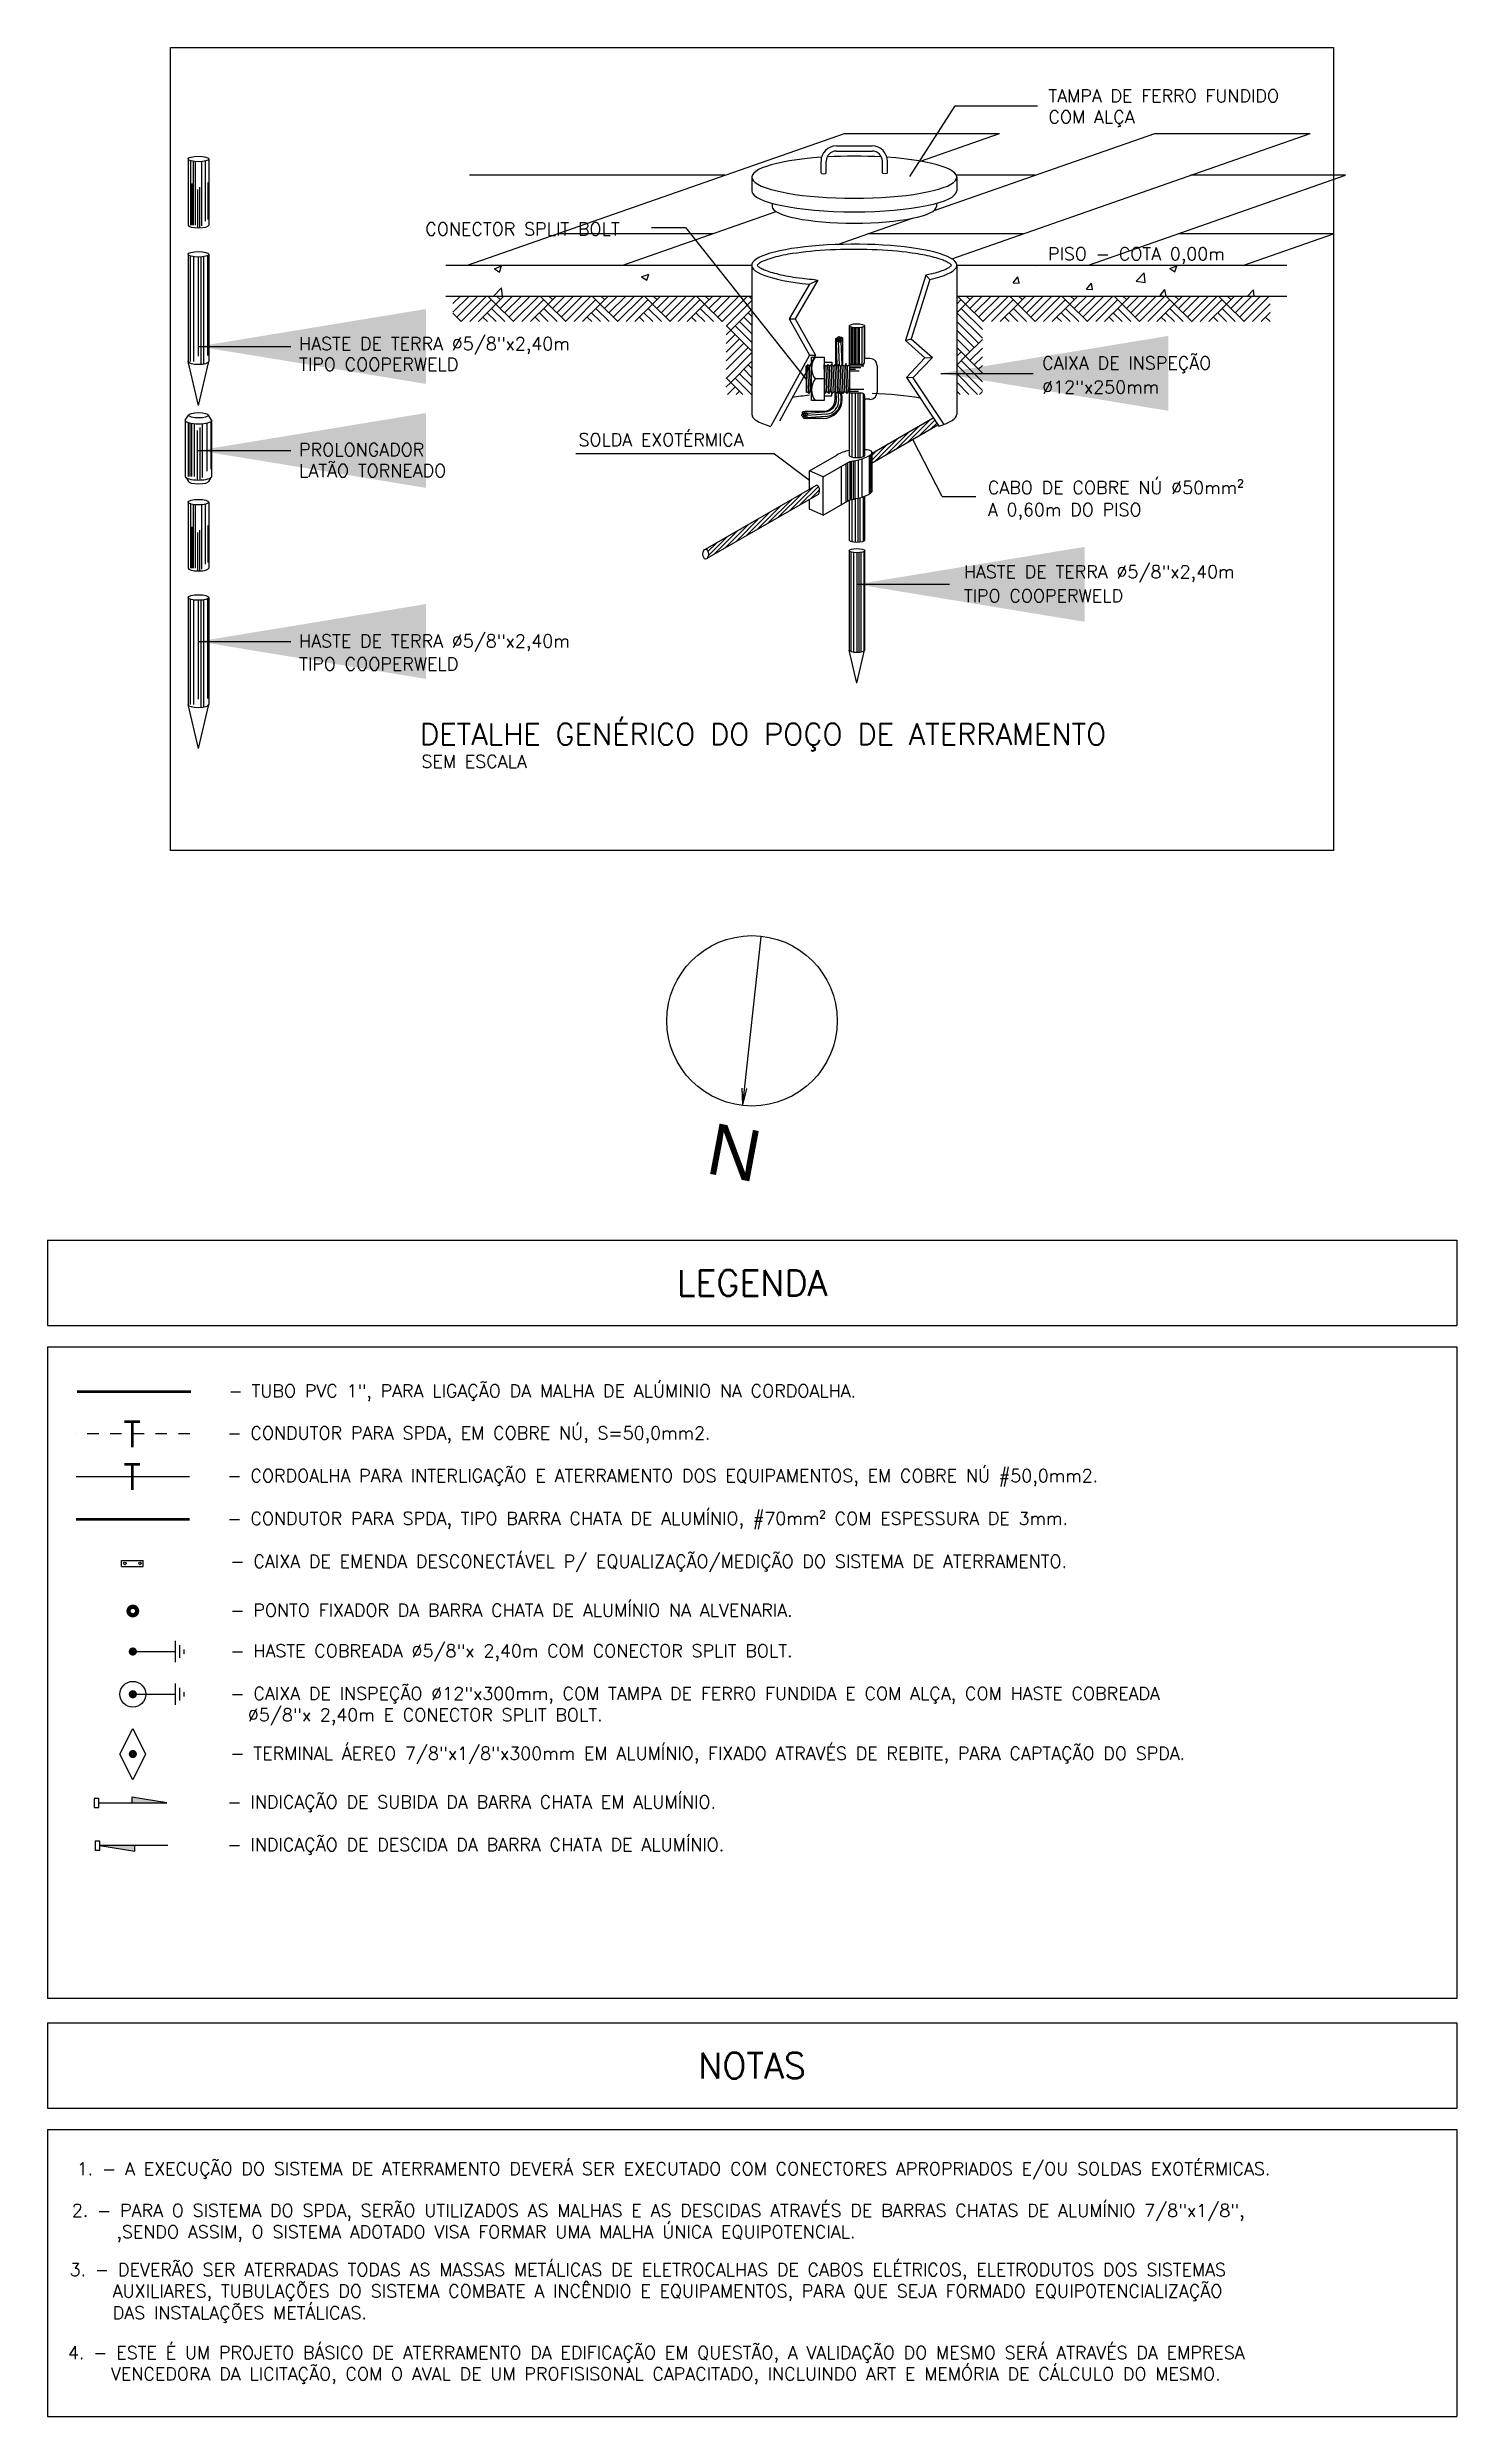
# Model space of a CAD drawing. Extents: x 0 to 11638, y -6007 to 0.
# Drawn here: x 10292.46 to 10304.83, y -3577.87 to -3557.07 of the extents above; entities that cross this region are included whole.
import ezdxf
from ezdxf.enums import TextEntityAlignment as Align

# ---------------------------------------------------------------- set-up
doc = ezdxf.new("R2010")
doc.units = 0
doc.linetypes.add('CONTINUO', pattern=[0])
doc.linetypes.add('HIDDEN', pattern=[0.375, 0.25, -0.125])
doc.layers.get('0').update_dxf_attribs({"linetype": 'CONTINUOUS'})
doc.layers.add('ARQ - Textos', color=4, linetype='CONTINUOUS', lineweight=5)
doc.layers.add('ELE-FIXADOR GELCAM', color=160, linetype='CONTINUOUS', lineweight=20)
for name, color, linetype in [('ELE-BARRA CHATA ALUMÍNIO', 140, 'CONTINUOUS'), ('ELE-CONECTOR DE EMENDA', 153, 'CONTINUOUS'), ('ELE-CONECTOR SPLIT BOLT', 100, 'CONTINUOUS'), ('ELE-CORDOALHA', 190, 'CONTINUOUS'), ('ELE-CX. INSPEÇÃO', 40, 'CONTINUOUS'), ('ELE-FIAÇÃO', 7, 'CONTINUOUS'), ('ELE-FIAÇÃO1', 7, 'CONTINUOUS'), ('ELE-HASTE COBREADA', 36, 'CONTINUOUS'), ('ELE-LINHA FINA', 9, 'CONTINUOUS'), ('ELE-MALHA SPDA', 200, 'CONTINUOUS'), ('ELE-MALHA TERRA', 160, 'CONTINUOUS'), ('ELE-REBITE', 135, 'CONTINUOUS'), ('ELE-SOLDA EXOTÉRMICA', 10, 'CONTINUOUS'), ('ELE-TERMINAL AÉREO', 171, 'CONTINUOUS'), ('ELE-TEXTO5', 5, 'CONTINUOUS'), ('ELE-TEXTOS', 7, 'CONTINUOUS')]:
    doc.layers.add(name, color=color, linetype=linetype)
doc.styles.add('A-ROMANS', font='romans.shx')
doc.styles.add('ROMANS', font='romans.shx', dxfattribs={"height": 0.3})
doc.styles.get("Standard").update_dxf_attribs({"font": 'arial.ttf', "height": 0.15})
doc.dimstyles.get("Standard").update_dxf_attribs({"dimtxt": 0.1, "dimasz": 0.15, "dimexe": 0.2, "dimexo": 0.2, "dimgap": 0.05, "dimtad": 1, "dimzin": 0, "dimtxsty": 'STANDARD', "dimblk": 'OBLIQUE', "dimcen": 0.5, "dimclrd": 256, "dimclre": 256, "dimclrt": 256, "dimadec": 0, "dimazin": 0, "dimtfac": 1, "dimtmove": 0, "dimatfit": 3, "dimfxl": 0.1, "dimfxlon": 1, "dimtfillclr": 256, "dimtolj": 1, "dimtzin": 0, "dimlwd": -1, "dimarcsym": 0})

msp = doc.modelspace()

# ---------------------------------------------------------------- texts
at = {"layer": 'ARQ - Textos', "linetype": 'Continuous', "ltscale": 0.01, "width": 1}
msp.add_text('N', height=0.449, rotation=169.3613, dxfattribs=at).set_placement((10298.756, -3566.589))
at = {"layer": 'ELE-FIAÇÃO', "style": 'ROMANS'}
for p in [(10293.126, -3569.354), (10293.126, -3569.729)]:
    msp.add_text('T', height=0.225, dxfattribs=at).set_placement(p)
at = {"layer": 'ELE-TEXTO5', "style": 'A-ROMANS'}
for s, p in [('LEGENDA', (10298.646, -3567.913)), ('NOTAS', (10298.646, -3574.784))]:
    msp.add_text(s, height=0.225, dxfattribs=at).set_placement(p, align=Align.MIDDLE_CENTER)
at = {"layer": 'ELE-TEXTOS', "style": 'ROMANS'}
for s, height, p in [('TAMPA DE FERRO FUNDIDO', 0.1125, (10301.249, -3557.548)), ('COM ALÇA', 0.1125, (10301.249, -3557.733)), ('CONECTOR SPLIT BOLT', 0.1125, (10295.777, -3558.717)), ('PISO - COTA 0,00m', 0.1125, (10301.245, -3558.935)), ('HASTE DE TERRA %%C5/8"x2,40m', 0.1125, (10294.669, -3559.724)), ('TIPO COOPERWELD', 0.1125, (10294.669, -3559.905)), ('CAIXA DE INSPEÇÃO', 0.1125, (10301.194, -3559.894)), ('%%C12"x250mm', 0.1125, (10301.194, -3560.105)), ('SOLDA EXOTÉRMICA', 0.11198, (10297.123, -3560.567)), ('PROLONGADOR', 0.1125, (10294.669, -3560.654)), ('LATÃO TORNEADO', 0.1125, (10294.669, -3560.838)), ('CABO DE COBRE NÚ %%C50mm²', 0.1125, (10300.717, -3560.987)), ('A 0,60m DO PISO', 0.1125, (10300.717, -3561.181)), ('HASTE DE TERRA %%C5/8"x2,40m', 0.1125, (10300.506, -3561.726)), ('TIPO COOPERWELD', 0.1125, (10300.506, -3561.937)), ('HASTE DE TERRA %%C5/8"x2,40m', 0.1125, (10294.669, -3562.334)), ('TIPO COOPERWELD', 0.1125, (10294.669, -3562.536)), ('DETALHE GENÉRICO DO POÇO DE ATERRAMENTO', 0.1875, (10295.73, -3563.19)), ('SEM ESCALA', 0.1125, (10295.743, -3563.391)), ('- TUBO PVC 1", PARA LIGAÇÃO DA MALHA DE ALÚMINIO NA CORDOALHA.', 0.1125, (10294.049, -3568.917)), ('- CONDUTOR PARA SPDA, EM COBRE NÚ, S=50,0mm2.', 0.1125, (10294.039, -3569.287)), ('- CORDOALHA PARA INTERLIGAÇÃO E ATERRAMENTO DOS EQUIPAMENTOS, EM COBRE NÚ #50,0mm2.', 0.1125, (10294.039, -3569.662)), ('- CONDUTOR PARA SPDA, TIPO BARRA CHATA DE ALUMÍNIO, #70mm² COM ESPESSURA DE 3mm.', 0.1125, (10294.039, -3570.037)), ('- CAIXA DE EMENDA DESCONECTÁVEL P/ EQUALIZAÇÃO/MEDIÇÃO DO SISTEMA DE ATERRAMENTO.', 0.1125, (10294.065, -3570.414)), ('- PONTO FIXADOR DA BARRA CHATA DE ALUMÍNIO NA ALVENARIA.', 0.1125, (10294.065, -3570.843)), ('- HASTE COBREADA %%C5/8"x 2,40m COM CONECTOR SPLIT BOLT.', 0.1125, (10294.065, -3571.199)), ('- CAIXA DE INSPEÇÃO %%C12"x300mm, COM TAMPA DE FERRO FUNDIDA E COM ALÇA, COM HASTE COBREADA', 0.1125, (10294.065, -3571.574)), ('  %%C5/8"x 2,40m E CONECTOR SPLIT BOLT.', 0.1125, (10294.065, -3571.761)), ('- TERMINAL ÁEREO 7/8"x1/8"x300mm EM ALUMÍNIO, FIXADO ATRAVÉS DE REBITE, PARA CAPTAÇÃO DO SPDA.', 0.1125, (10294.065, -3572.099)), ('- INDICAÇÃO DE SUBIDA DA BARRA CHATA EM ALUMÍNIO.', 0.1125, (10294.039, -3572.526)), ('- INDICAÇÃO DE DESCIDA DA BARRA CHATA DE ALUMÍNIO.', 0.1125, (10294.039, -3572.901)), (' 1. - A EXECUÇÃO DO SISTEMA DE ATERRAMENTO DEVERÁ SER EXECUTADO COM CONECTORES APROPRIADOS E/OU SOLDAS EXOTÉRMICAS.', 0.1125, (10292.639, -3575.746)), (' 2. - PARA O SISTEMA DO SPDA, SERÃO UTILIZADOS AS MALHAS E AS DESCIDAS ATRAVÉS DE BARRAS CHATAS DE ALUMÍNIO 7/8"x1/8",', 0.1125, (10292.596, -3576.112)), ('      ,SENDO ASSIM, O SISTEMA ADOTADO VISA FORMAR UMA MALHA ÚNICA EQUIPOTENCIAL.', 0.1125, (10292.562, -3576.3)), (' 3. - DEVERÃO SER ATERRADAS TODAS AS MASSAS METÁLICAS DE ELETROCALHAS DE CABOS ELÉTRICOS, ELETRODUTOS DOS SISTEMAS', 0.1125, (10292.577, -3576.632, -3.531)), ('      AUXILIARES, TUBULAÇÕES DO SISTEMA COMBATE A INCÊNDIO E EQUIPAMENTOS, PARA QUE SEJA FORMADO EQUIPOTENCIALIZAÇÃO', 0.1125, (10292.529, -3576.819, -3.531)), ('      DAS INSTALAÇÕES METÁLICAS.', 0.1125, (10292.529, -3577.011, -3.531)), (' 4. - ESTE É UM PROJETO BÁSICO DE ATERRAMENTO DA EDIFICAÇÃO EM QUESTÃO, A VALIDAÇÃO DO MESMO SERÁ ATRAVÉS DA EMPRESA ', 0.1125, (10292.562, -3577.36, -3.531)), ('      VENCEDORA DA LICITAÇÃO, COM O AVAL DE UM PROFISISONAL CAPACITADO, INCLUINDO ART E MEMÓRIA DE CÁLCULO DO MESMO.', 0.1125, (10292.514, -3577.547, -3.531))]:
    msp.add_text(s, height=height, dxfattribs=at).set_placement(p)

# ---------------------------------------------------------------- hatches: boundary and pattern name
at = {"layer": 'ELE-BARRA CHATA ALUMÍNIO', "linetype": 'Continuous'}
for points in [[(10293.199, -3572.429), (10293.199, -3572.478), (10293.508, -3572.478)], [(10293.228, -3572.901), (10293.228, -3572.853), (10292.919, -3572.853)]]:
    msp.add_hatch(color=256, dxfattribs=at).paths.add_polyline_path(points)

# ---------------------------------------------------------------- linework, layer by layer
at = {"linetype": 'Continuous'}
for q in [(10298.726, -3564.876), (10298.561, -3566.203), (10298.6, -3566.207)]:
    msp.add_line((10298.566, -3566.349), q, dxfattribs=at)
msp.add_circle((10298.646, -3565.612), 0.748)
at = {"layer": 'ELE-BARRA CHATA ALUMÍNIO', "linetype": 'Continuous', "ltscale": 0.5}
for p, q in [((10292.909, -3572.438), (10292.869, -3572.438)), ((10292.869, -3572.438), (10292.869, -3572.518)), ((10292.909, -3572.438), (10292.869, -3572.438)), ((10292.869, -3572.438), (10292.869, -3572.518)), ((10292.909, -3572.518), (10292.909, -3572.438)), ((10292.909, -3572.518), (10292.909, -3572.438)), ((10292.869, -3572.518), (10292.909, -3572.518)), ((10292.869, -3572.518), (10292.909, -3572.518)), ((10292.919, -3572.813), (10292.879, -3572.813)), ((10292.879, -3572.813), (10292.879, -3572.893)), ((10292.919, -3572.813), (10292.879, -3572.813)), ((10292.879, -3572.813), (10292.879, -3572.893)), ((10292.879, -3572.893), (10292.919, -3572.893)), ((10292.879, -3572.893), (10292.919, -3572.893)), ((10292.919, -3572.893), (10292.919, -3572.813)), ((10292.919, -3572.893), (10292.919, -3572.813))]:
    msp.add_line(p, q, dxfattribs=at)
at = {"layer": 'ELE-BARRA CHATA ALUMÍNIO', "linetype": 'Continuous'}
for p, q in [((10292.909, -3572.478), (10293.508, -3572.478)), ((10293.199, -3572.429), (10293.199, -3572.478)), ((10293.508, -3572.478), (10293.199, -3572.429)), ((10292.919, -3572.853), (10293.228, -3572.901)), ((10293.517, -3572.853), (10292.919, -3572.853)), ((10293.228, -3572.901), (10293.228, -3572.853))]:
    msp.add_line(p, q, dxfattribs=at)
at = {"layer": 'ELE-BARRA CHATA ALUMÍNIO', "color": 40, "true_color": 0xf8d731, "const_width": 0.025}
msp.add_lwpolyline([(10293.719, -3568.868), (10292.719, -3568.868)], dxfattribs=at)
at = {"layer": 'ELE-BARRA CHATA ALUMÍNIO', "const_width": 0.025}
msp.add_lwpolyline([(10293.709, -3569.989), (10292.709, -3569.989)], dxfattribs=at)
at = {"layer": 'ELE-CONECTOR DE EMENDA', "color": 2, "ltscale": 10, "true_color": 0xf1eb1f}
for p, q in [((10293.109, -3570.404), (10293.109, -3570.349)), ((10293.109, -3570.349), (10293.3, -3570.349)), ((10293.109, -3570.404), (10293.3, -3570.404)), ((10293.3, -3570.404), (10293.3, -3570.349))]:
    msp.add_line(p, q, dxfattribs=at)
for centre in [(10293.139, -3570.376), (10293.271, -3570.376)]:
    msp.add_circle(centre, 0.0106, dxfattribs=at)
at = {"layer": 'ELE-CONECTOR SPLIT BOLT'}
for p, q in [((10299.168, -3559.787), (10299.279, -3559.787)), ((10299.168, -3560.167), (10299.168, -3559.787)), ((10299.279, -3559.787), (10299.279, -3559.914)), ((10299.279, -3559.787), (10299.279, -3560.167)), ((10299.635, -3559.827), (10299.635, -3559.798)), ((10299.682, -3559.798), (10299.635, -3559.798)), ((10299.121, -3559.865), (10299.137, -3559.85)), ((10299.128, -3560.088), (10299.121, -3559.865)), ((10299.121, -3559.865), (10299.121, -3560.096)), ((10299.137, -3559.85), (10299.152, -3559.865)), ((10299.145, -3560.104), (10299.137, -3559.85)), ((10299.152, -3559.865), (10299.168, -3559.85)), ((10299.16, -3560.088), (10299.152, -3559.865)), ((10299.279, -3559.977), (10299.202, -3559.977)), ((10299.279, -3559.849), (10299.296, -3559.865)), ((10299.279, -3559.849), (10299.279, -3559.849)), ((10299.288, -3560.104), (10299.279, -3559.849)), ((10299.296, -3559.865), (10299.312, -3559.85)), ((10299.304, -3560.088), (10299.296, -3559.865)), ((10299.312, -3559.85), (10299.328, -3559.865)), ((10299.32, -3560.104), (10299.312, -3559.85)), ((10299.328, -3559.865), (10299.344, -3559.85)), ((10299.335, -3560.088), (10299.328, -3559.865)), ((10299.344, -3559.85), (10299.359, -3559.865)), ((10299.351, -3560.104), (10299.344, -3559.85)), ((10299.359, -3559.865), (10299.375, -3559.85)), ((10299.367, -3560.088), (10299.359, -3559.865)), ((10299.375, -3559.85), (10299.391, -3559.865)), ((10299.383, -3560.104), (10299.375, -3559.85)), ((10299.391, -3559.865), (10299.407, -3559.85)), ((10299.399, -3560.088), (10299.391, -3559.865)), ((10299.407, -3559.85), (10299.422, -3559.865)), ((10299.415, -3560.104), (10299.407, -3559.85)), ((10299.422, -3559.865), (10299.439, -3559.85)), ((10299.43, -3560.088), (10299.422, -3559.865)), ((10299.439, -3559.85), (10299.454, -3559.865)), ((10299.446, -3560.104), (10299.439, -3559.85)), ((10299.454, -3559.865), (10299.47, -3559.85)), ((10299.462, -3560.088), (10299.454, -3559.865)), ((10299.47, -3559.85), (10299.486, -3559.865)), ((10299.478, -3560.104), (10299.47, -3559.85)), ((10299.474, -3559.862), (10299.472, -3559.838)), ((10299.486, -3559.865), (10299.502, -3559.85)), ((10299.493, -3560.088), (10299.486, -3559.865)), ((10299.611, -3559.85), (10299.502, -3559.85)), ((10299.502, -3559.85), (10299.502, -3560.103)), ((10299.502, -3559.863), (10299.628, -3559.863)), ((10299.502, -3559.877), (10299.601, -3559.877)), ((10299.502, -3559.891), (10299.555, -3559.891)), ((10299.502, -3559.905), (10299.586, -3559.905)), ((10299.745, -3559.861), (10299.745, -3560.093)), ((10299.128, -3560.088), (10299.121, -3560.096)), ((10299.128, -3560.088), (10299.145, -3560.104)), ((10299.145, -3560.104), (10299.16, -3560.088)), ((10299.16, -3560.088), (10299.168, -3560.096)), ((10299.279, -3560.167), (10299.168, -3560.167)), ((10299.288, -3560.104), (10299.279, -3560.095)), ((10299.288, -3560.104), (10299.304, -3560.088)), ((10299.304, -3560.088), (10299.32, -3560.104)), ((10299.32, -3560.104), (10299.335, -3560.088)), ((10299.335, -3560.088), (10299.351, -3560.104)), ((10299.351, -3560.104), (10299.367, -3560.088)), ((10299.367, -3560.088), (10299.383, -3560.104)), ((10299.383, -3560.104), (10299.399, -3560.088)), ((10299.399, -3560.088), (10299.415, -3560.104)), ((10299.415, -3560.104), (10299.43, -3560.088)), ((10299.43, -3560.088), (10299.446, -3560.104)), ((10299.446, -3560.104), (10299.462, -3560.088)), ((10299.462, -3560.088), (10299.478, -3560.104)), ((10299.473, -3560.099), (10299.472, -3560.103)), ((10299.478, -3560.104), (10299.493, -3560.088)), ((10299.493, -3560.088), (10299.502, -3560.103)), ((10299.502, -3560.068), (10299.628, -3560.068)), ((10299.502, -3560.085), (10299.581, -3560.085)), ((10299.502, -3560.099), (10299.612, -3560.099)), ((10299.611, -3560.103), (10299.502, -3560.103)), ((10299.635, -3560.127), (10299.635, -3560.156)), ((10299.682, -3560.156), (10299.635, -3560.156))]:
    msp.add_line(p, q, dxfattribs=at)
for points in [[(10299.279, -3559.83), (10299.347, -3559.83), (10299.347, -3559.854)], [(10299.279, -3560.124), (10299.347, -3560.124), (10299.347, -3560.1)]]:
    msp.add_lwpolyline(points, dxfattribs=at)
at = {"layer": 'ELE-CONECTOR SPLIT BOLT', "const_width": 0.0335}
for points in [[(10293.209, -3571.168, 1), (10293.209, -3571.13, 1)], [(10293.209, -3571.543, 1), (10293.209, -3571.505, 1)]]:
    msp.add_lwpolyline(points, format="xyb", close=True, dxfattribs=at)
at = {"layer": 'ELE-CONECTOR SPLIT BOLT'}
for centre, radius, start, end in [((10299.324, -3559.882), 0.155, 142.2056, 217.7944), ((10299.682, -3559.861), 0.0633, 0, 90), ((10299.324, -3560.072), 0.155, 142.2056, 217.7944), ((10299.611, -3559.827), 0.0237, 270, 0), ((10299.611, -3560.127), 0.0237, 0, 90), ((10299.682, -3560.093), 0.0633, 270, 0)]:
    msp.add_arc(centre, radius, start, end, dxfattribs=at)
at = {"layer": 'ELE-CORDOALHA', "color": 32, "linetype": 'CONTINUO', "ltscale": 0.01, "true_color": 0xcd6928, "const_width": 0.01}
msp.add_lwpolyline([(10293.709, -3569.614), (10292.709, -3569.614)], dxfattribs=at)
at = {"layer": 'ELE-CX. INSPEÇÃO'}
for p, q in [((10299.387, -3557.932), (10299.701, -3557.932)), ((10299.252, -3558.167), (10299.252, -3558.067)), ((10299.297, -3558.167), (10299.297, -3558.067)), ((10299.387, -3557.977), (10299.701, -3557.977)), ((10299.791, -3558.167), (10299.791, -3558.067)), ((10299.836, -3558.167), (10299.836, -3558.067)), ((10298.644, -3558.206), (10298.644, -3558.325)), ((10300.444, -3558.206), (10300.444, -3558.325)), ((10298.823, -3558.436), (10298.823, -3558.462)), ((10300.265, -3558.436), (10300.265, -3558.462)), ((10298.644, -3558.979), (10298.644, -3560.287)), ((10300.444, -3558.979), (10300.444, -3560.287)), ((10299.15, -3559.145), (10298.973, -3559.448)), ((10299.224, -3559.109), (10299.025, -3559.448)), ((10299.15, -3559.145), (10299.224, -3559.109)), ((10299.175, -3559.102), (10299.224, -3559.109)), ((10300.173, -3559.065), (10299.993, -3559.641)), ((10300.208, -3559.104), (10300.044, -3559.626)), ((10300.224, -3559.054), (10300.173, -3559.065)), ((10300.208, -3559.104), (10300.173, -3559.065)), ((10298.973, -3559.448), (10299.151, -3559.767)), ((10298.973, -3559.448), (10299.025, -3559.448)), ((10299.025, -3559.448), (10299.203, -3559.767)), ((10299.151, -3559.767), (10298.812, -3560.391)), ((10299.203, -3559.767), (10298.887, -3560.348)), ((10299.151, -3559.767), (10299.203, -3559.767)), ((10299.993, -3559.641), (10300.044, -3559.626)), ((10299.993, -3559.641), (10300.165, -3559.792)), ((10300.165, -3559.792), (10300.002, -3559.963)), ((10300.044, -3559.626), (10300.23, -3559.79)), ((10300.23, -3559.79), (10300.059, -3559.968)), ((10300.165, -3559.792), (10300.23, -3559.79)), ((10300.002, -3559.963), (10300.286, -3560.391)), ((10300.059, -3559.968), (10300.002, -3559.963)), ((10300.059, -3559.968), (10300.33, -3560.377))]:
    msp.add_line(p, q, dxfattribs=at)
msp.add_circle((10293.209, -3571.524), 0.113, dxfattribs=at)
for centre, radius, start, end in [((10299.387, -3558.067), 0.135, 90, 180), ((10299.701, -3558.067), 0.135, 0, 90), ((10299.387, -3558.067), 0.09, 90, 180), ((10299.701, -3558.067), 0.09, 0, 90)]:
    msp.add_arc(centre, radius, start, end, dxfattribs=at)
for centre, major_axis, ratio, start_param, end_param in [((10299.544, -3558.206), (-0.9, 0), 0.205123, -1.245777, 4.38737), ((10299.544, -3558.206), (0.9, 0), 0.205123, 1.302681, 1.838911), ((10299.544, -3558.325), (0.9, 0), 0.205123, 3.141593, 6.283185), ((10299.275, -3558.167), (0.0225, 0), 0.405849, 3.141593, 6.283185), ((10299.544, -3558.462), (0.721, 0), 0.205123, 3.141593, 6.283185), ((10299.544, -3558.979), (-0.9, 0), 0.205123, 2.400326, 7.400729), ((10299.544, -3560.287), (-0.9, 0), 0.205123, -1.120068, -0.921236), ((10299.544, -3560.287), (0.9, 0), 0.205123, 0.87283, 1.396331), ((10299.544, -3560.287), (-0.9, 0), 0.205123, 0, 0.613855), ((10299.544, -3560.287), (0.9, 0), 0.205123, -0.602837, 0)]:
    msp.add_ellipse(centre, major_axis=major_axis, ratio=ratio, start_param=start_param, end_param=end_param, dxfattribs=at)
at = {"layer": 'ELE-CX. INSPEÇÃO', "extrusion": (0, 0, -1)}
msp.add_ellipse((10299.814, -3558.167), major_axis=(-0.0225, 0), ratio=0.405849, start_param=3.141593, end_param=6.283185, dxfattribs=at)
at = {"layer": 'ELE-CX. INSPEÇÃO'}
for points, knots in [([(10300.399, -3558.979), (10300.397, -3558.977), (10300.394, -3558.973), (10300.382, -3558.963), (10300.373, -3558.958), (10300.352, -3558.946), (10300.339, -3558.941), (10300.289, -3558.921), (10300.243, -3558.908), (10300.134, -3558.884), (10300.072, -3558.874), (10299.897, -3558.852), (10299.778, -3558.844), (10299.533, -3558.838), (10299.406, -3558.84), (10299.17, -3558.854), (10299.059, -3558.867), (10298.902, -3558.894), (10298.846, -3558.908), (10298.773, -3558.931), (10298.749, -3558.941), (10298.717, -3558.957), (10298.706, -3558.964), (10298.694, -3558.974), (10298.691, -3558.977), (10298.69, -3558.979)], [3.276551, 3.276551, 3.276551, 3.276551, 3.393688, 3.393688, 3.510826, 3.510826, 3.627964, 3.627964, 3.899224, 3.899224, 4.170484, 4.170484, 4.587329, 4.587329, 5.004173, 5.004173, 5.421017, 5.421017, 5.710423, 5.710423, 5.898669, 5.898669, 6.040787, 6.040787, 6.148227, 6.148227, 6.148227, 6.148227]), ([(10298.69, -3558.979), (10298.691, -3558.981), (10298.695, -3558.985), (10298.707, -3558.995), (10298.715, -3559), (10298.737, -3559.012), (10298.75, -3559.017), (10298.8, -3559.037), (10298.846, -3559.05), (10298.954, -3559.074), (10299.017, -3559.084), (10299.114, -3559.096), (10299.144, -3559.099), (10299.175, -3559.102)], [0.134958, 0.134958, 0.134958, 0.134958, 0.252096, 0.252096, 0.369233, 0.369233, 0.486371, 0.486371, 0.757631, 0.757631, 1.028892, 1.028892, 1.143173, 1.143173, 1.143173, 1.143173]), ([(10300.224, -3559.054), (10300.247, -3559.048), (10300.268, -3559.042), (10300.316, -3559.027), (10300.34, -3559.017), (10300.372, -3559.001), (10300.382, -3558.994), (10300.394, -3558.984), (10300.397, -3558.981), (10300.399, -3558.979)], [2.4448058, 2.4448058, 2.4448058, 2.4448058, 2.5688299, 2.5688299, 2.7570761, 2.7570761, 2.8991948, 2.8991948, 3.0066348, 3.0066348, 3.0066348, 3.0066348])]:
    msp.add_open_spline(points, degree=3, knots=knots, dxfattribs=at)
at = {"layer": 'ELE-FIAÇÃO1', "linetype": 'CONTINUO'}
for p, q in [((10300.031, -3558.201), (10300.43, -3557.578)), ((10300.43, -3557.578), (10301.154, -3557.578)), ((10297.764, -3558.648), (10298.061, -3558.648)), ((10298.061, -3558.648), (10299.121, -3559.981)), ((10298.843, -3560.634), (10297.098, -3560.634)), ((10298.843, -3560.634), (10299.152, -3560.865)), ((10300.315, -3561.008), (10300.058, -3560.509)), ((10300.315, -3561.008), (10300.612, -3561.008)), ((10292.459, -3574.409), (10292.459, -3575.159)), ((10292.459, -3574.409), (10304.834, -3574.409)), ((10304.834, -3574.409), (10304.834, -3575.159)), ((10292.459, -3575.159), (10304.834, -3575.159)), ((10292.459, -3575.346), (10304.834, -3575.346)), ((10292.459, -3575.346), (10292.459, -3577.866)), ((10304.834, -3575.346), (10304.834, -3577.866)), ((10292.459, -3577.866), (10304.834, -3577.866))]:
    msp.add_line(p, q, dxfattribs=at)
at = {"layer": 'ELE-FIAÇÃO1'}
for p, q in [((10292.459, -3567.538), (10304.834, -3567.538)), ((10292.459, -3567.538), (10304.834, -3567.538)), ((10292.459, -3567.538), (10292.459, -3568.288)), ((10304.834, -3567.538), (10304.834, -3568.288)), ((10292.459, -3568.288), (10304.834, -3568.288)), ((10292.459, -3568.475), (10304.834, -3568.475)), ((10292.459, -3568.475), (10292.459, -3574.194)), ((10304.834, -3568.475), (10304.834, -3574.194)), ((10304.834, -3574.194), (10292.459, -3574.194))]:
    msp.add_line(p, q, dxfattribs=at)
at = {"layer": 'ELE-FIAÇÃO1', "linetype": 'CONTINUO'}
msp.add_lwpolyline([(10293.541, -3557.066), (10303.751, -3557.066), (10303.751, -3564.118), (10293.541, -3564.118)], close=True, dxfattribs=at)
at = {"layer": 'ELE-FIXADOR GELCAM', "const_width": 0.075}
msp.add_lwpolyline([(10293.209, -3570.812, 1), (10293.209, -3570.775, 1)], format="xyb", close=True, dxfattribs=at)
at = {"layer": 'ELE-HASTE COBREADA'}
for p, q in [((10293.695, -3558.046), (10293.695, -3558.626)), ((10293.716, -3558.062), (10293.716, -3558.626)), ((10293.738, -3558.067), (10293.738, -3558.626)), ((10293.756, -3558.07), (10293.756, -3558.626)), ((10293.812, -3558.07), (10293.812, -3558.633)), ((10293.843, -3558.065), (10293.843, -3558.591)), ((10293.875, -3558.046), (10293.875, -3558.626)), ((10293.727, -3558.261), (10293.727, -3558.626)), ((10293.777, -3558.313), (10293.777, -3558.65)), ((10293.793, -3558.293), (10293.793, -3558.65)), ((10293.869, -3558.252), (10293.869, -3558.576)), ((10293.695, -3558.883), (10293.695, -3559.824)), ((10293.713, -3558.898), (10293.713, -3559.824)), ((10293.742, -3558.905), (10293.742, -3559.824)), ((10293.784, -3558.908), (10293.784, -3559.776)), ((10293.807, -3558.907), (10293.807, -3559.847)), ((10293.831, -3558.904), (10293.831, -3559.845)), ((10293.866, -3558.894), (10293.866, -3559.771)), ((10293.875, -3558.883), (10293.875, -3559.824)), ((10299.5, -3559.511), (10299.5, -3559.852)), ((10299.515, -3559.522), (10299.515, -3559.85)), ((10299.524, -3559.525), (10299.524, -3559.85)), ((10299.532, -3559.526), (10299.532, -3559.85)), ((10299.546, -3559.528), (10299.546, -3559.85)), ((10299.559, -3559.529), (10299.559, -3559.85)), ((10299.576, -3559.529), (10299.576, -3559.85)), ((10299.587, -3559.528), (10299.587, -3559.85)), ((10299.611, -3559.525), (10299.611, -3559.85)), ((10299.63, -3559.518), (10299.63, -3559.84)), ((10299.635, -3559.511), (10299.635, -3559.798)), ((10293.785, -3560.21), (10293.695, -3559.824)), ((10293.785, -3560.21), (10293.875, -3559.824)), ((10299.5, -3560.101), (10299.5, -3560.649)), ((10299.524, -3560.103), (10299.524, -3560.663)), ((10299.552, -3560.103), (10299.552, -3560.667)), ((10299.576, -3560.103), (10299.576, -3560.667)), ((10299.592, -3560.103), (10299.592, -3560.666)), ((10299.623, -3560.107), (10299.623, -3560.66)), ((10299.635, -3560.156), (10299.635, -3560.649)), ((10293.67, -3560.34), (10293.699, -3560.296)), ((10293.67, -3560.34), (10293.67, -3560.833)), ((10293.696, -3560.36), (10293.696, -3560.833)), ((10293.71, -3560.364), (10293.71, -3560.833)), ((10293.724, -3560.367), (10293.724, -3560.833)), ((10293.748, -3560.37), (10293.748, -3560.833)), ((10293.774, -3560.43), (10293.774, -3560.864)), ((10293.796, -3560.404), (10293.796, -3560.864)), ((10293.819, -3560.37), (10293.819, -3560.842)), ((10293.86, -3560.364), (10293.86, -3560.787)), ((10293.901, -3560.34), (10293.872, -3560.296)), ((10293.893, -3560.352), (10293.893, -3560.769)), ((10293.901, -3560.34), (10293.901, -3560.833)), ((10293.677, -3560.843), (10293.699, -3560.877)), ((10293.894, -3560.843), (10293.872, -3560.877)), ((10293.695, -3561.059), (10293.695, -3561.638)), ((10293.875, -3561.059), (10293.875, -3561.638)), ((10299.5, -3561.04), (10299.5, -3561.391)), ((10299.524, -3561.035), (10299.524, -3561.405)), ((10299.552, -3561.03), (10299.552, -3561.409)), ((10299.576, -3561.025), (10299.576, -3561.409)), ((10299.592, -3561.021), (10299.592, -3561.408)), ((10299.623, -3561.011), (10299.623, -3561.401)), ((10299.635, -3561.007), (10299.635, -3561.391)), ((10293.716, -3561.074), (10293.716, -3561.638)), ((10293.738, -3561.08), (10293.738, -3561.638)), ((10293.756, -3561.082), (10293.756, -3561.638)), ((10293.812, -3561.082), (10293.812, -3561.646)), ((10293.843, -3561.078), (10293.843, -3561.603)), ((10293.869, -3561.265), (10293.869, -3561.589)), ((10293.727, -3561.274), (10293.727, -3561.638)), ((10293.777, -3561.326), (10293.777, -3561.663)), ((10293.793, -3561.305), (10293.793, -3561.663)), ((10299.5, -3561.484), (10299.5, -3562.358)), ((10299.513, -3561.495), (10299.513, -3562.369)), ((10299.536, -3561.501), (10299.536, -3562.374)), ((10299.567, -3561.503), (10299.567, -3562.376)), ((10299.584, -3561.502), (10299.584, -3562.376)), ((10299.602, -3561.5), (10299.602, -3562.374)), ((10299.629, -3561.492), (10299.629, -3562.366)), ((10299.635, -3561.484), (10299.635, -3562.358)), ((10293.695, -3561.896), (10293.695, -3562.836)), ((10293.713, -3561.911), (10293.713, -3562.836)), ((10293.742, -3561.918), (10293.742, -3562.836)), ((10293.784, -3561.921), (10293.784, -3562.789)), ((10293.807, -3561.92), (10293.807, -3562.86)), ((10293.831, -3561.917), (10293.831, -3562.857)), ((10293.866, -3561.907), (10293.866, -3562.783)), ((10293.875, -3561.896), (10293.875, -3562.836)), ((10299.568, -3562.647), (10299.5, -3562.358)), ((10299.568, -3562.647), (10299.635, -3562.358)), ((10293.785, -3563.222), (10293.695, -3562.836)), ((10293.785, -3563.222), (10293.875, -3562.836)), ((10293.209, -3571.149), (10293.584, -3571.149)), ((10293.584, -3571.243), (10293.584, -3571.055)), ((10293.621, -3571.205), (10293.621, -3571.093)), ((10293.659, -3571.168), (10293.659, -3571.13)), ((10293.584, -3571.618), (10293.584, -3571.43)), ((10293.209, -3571.524), (10293.584, -3571.524)), ((10293.621, -3571.58), (10293.621, -3571.468)), ((10293.659, -3571.543), (10293.659, -3571.505))]:
    msp.add_line(p, q, dxfattribs=at)
for centre, major_axis in [((10293.785, -3558.046), (-0.09, 0)), ((10293.785, -3558.883), (-0.09, 0)), ((10299.568, -3559.511), (-0.0675, 0)), ((10299.568, -3559.511), (-0.0675, 0)), ((10293.786, -3560.296), (-0.0868, 0)), ((10293.785, -3561.059), (-0.09, 0)), ((10299.568, -3561.484), (-0.0675, 0)), ((10293.785, -3561.896), (-0.09, 0))]:
    msp.add_ellipse(centre, major_axis=major_axis, ratio=0.27188, dxfattribs=at)
for centre, major_axis in [((10293.785, -3558.626), (0.09, 0)), ((10293.785, -3559.824), (0.09, 0)), ((10293.786, -3560.34), (0.116, 0)), ((10293.786, -3560.833), (0.116, 0)), ((10299.568, -3560.649), (0.0675, 0)), ((10299.568, -3561.391), (0.0675, 0)), ((10293.785, -3561.638), (0.09, 0)), ((10299.568, -3562.358), (0.0675, 0)), ((10293.785, -3562.836), (0.09, 0))]:
    msp.add_ellipse(centre, major_axis=major_axis, ratio=0.27188, start_param=3.141593, end_param=6.283185, dxfattribs=at)
at = {"layer": 'ELE-HASTE COBREADA', "extrusion": (0, 0, -1)}
msp.add_ellipse((10293.786, -3560.877), major_axis=(-0.0868, 0), ratio=0.27188, start_param=3.141593, end_param=6.283185, dxfattribs=at)
at = {"layer": 'ELE-LINHA FINA'}
for p, q in [((10296.149, -3558.979), (10299.457, -3557.822)), ((10299.457, -3557.822), (10300.82, -3557.822)), ((10300.125, -3558.065), (10300.82, -3557.822)), ((10300.238, -3558.502), (10302.183, -3557.822)), ((10300.401, -3558.922), (10303.546, -3557.822)), ((10302.183, -3557.822), (10303.546, -3557.822)), ((10298.407, -3558.189), (10296.166, -3558.189)), ((10301.133, -3558.189), (10300.44, -3558.189)), ((10301.601, -3558.979), (10303.859, -3558.189)), ((10303.859, -3558.189), (10302.496, -3558.189)), ((10297.512, -3558.979), (10298.859, -3558.508)), ((10299.396, -3558.797), (10300.054, -3558.567)), ((10298.301, -3558.703), (10296.938, -3558.703)), ((10301.027, -3558.703), (10299.664, -3558.703)), ((10303.752, -3558.703), (10302.39, -3558.703)), ((10302.964, -3558.979), (10303.752, -3558.703)), ((10295.958, -3558.979), (10298.644, -3558.979)), ((10300.444, -3558.979), (10303.342, -3558.979)), ((10301.121, -3558.979), (10301.139, -3558.982)), ((10301.14, -3558.982), (10301.139, -3558.979)), ((10302.314, -3559.007), (10302.377, -3558.983)), ((10302.359, -3559.037), (10302.377, -3558.983)), ((10296.377, -3559.249), (10296.446, -3559.177)), ((10296.384, -3559.009), (10296.447, -3558.985)), ((10296.384, -3559.009), (10296.429, -3559.039)), ((10296.429, -3559.039), (10296.447, -3558.985)), ((10296.455, -3559.249), (10296.446, -3559.177)), ((10297.677, -3559.081), (10297.741, -3559.057)), ((10297.677, -3559.081), (10297.722, -3559.111)), ((10297.722, -3559.111), (10297.741, -3559.057)), ((10300.938, -3559.132), (10300.981, -3559.08)), ((10300.938, -3559.132), (10300.991, -3559.137)), ((10300.991, -3559.137), (10300.981, -3559.08)), ((10301.583, -3559.188), (10301.627, -3559.137)), ((10301.583, -3559.188), (10301.637, -3559.193)), ((10301.637, -3559.193), (10301.627, -3559.137)), ((10302.02, -3559.118), (10302.09, -3559.045)), ((10302.02, -3559.118), (10302.1, -3559.131)), ((10302.1, -3559.131), (10302.09, -3559.045)), ((10302.314, -3559.007), (10302.359, -3559.037)), ((10295.958, -3559.249), (10298.644, -3559.249)), ((10296.019, -3559.392), (10296.163, -3559.249)), ((10296.019, -3559.316), (10296.086, -3559.249)), ((10296.054, -3559.434), (10296.239, -3559.249)), ((10296.092, -3559.472), (10296.315, -3559.249)), ((10296.167, -3559.474), (10296.359, -3559.281)), ((10296.243, -3559.474), (10296.397, -3559.32)), ((10296.399, -3559.474), (10296.321, -3559.396)), ((10296.397, -3559.32), (10296.327, -3559.249)), ((10296.475, -3559.474), (10296.359, -3559.358)), ((10296.397, -3559.32), (10296.468, -3559.249)), ((10296.552, -3559.474), (10296.397, -3559.32)), ((10296.436, -3559.281), (10296.403, -3559.249)), ((10296.436, -3559.358), (10296.544, -3559.249)), ((10296.474, -3559.396), (10296.621, -3559.249)), ((10296.512, -3559.434), (10296.697, -3559.249)), ((10296.55, -3559.472), (10296.773, -3559.249)), ((10296.625, -3559.474), (10296.817, -3559.281)), ((10296.701, -3559.474), (10296.856, -3559.32)), ((10296.857, -3559.474), (10296.779, -3559.396)), ((10296.856, -3559.32), (10296.785, -3559.249)), ((10296.934, -3559.474), (10296.817, -3559.358)), ((10296.856, -3559.32), (10296.926, -3559.249)), ((10297.01, -3559.474), (10296.856, -3559.32)), ((10296.894, -3559.281), (10296.861, -3559.249)), ((10296.894, -3559.358), (10297.003, -3559.249)), ((10296.932, -3559.396), (10297.079, -3559.249)), ((10296.97, -3559.434), (10297.155, -3559.249)), ((10297.008, -3559.472), (10297.232, -3559.249)), ((10297.083, -3559.474), (10297.276, -3559.281)), ((10297.159, -3559.474), (10297.314, -3559.32)), ((10297.315, -3559.474), (10297.237, -3559.396)), ((10297.314, -3559.32), (10297.243, -3559.249)), ((10297.392, -3559.474), (10297.276, -3559.358)), ((10297.314, -3559.32), (10297.384, -3559.249)), ((10297.468, -3559.474), (10297.314, -3559.32)), ((10297.352, -3559.281), (10297.319, -3559.249)), ((10297.352, -3559.358), (10297.461, -3559.249)), ((10297.39, -3559.396), (10297.537, -3559.249)), ((10297.428, -3559.434), (10297.614, -3559.249)), ((10297.466, -3559.472), (10297.69, -3559.249)), ((10297.541, -3559.474), (10297.734, -3559.281)), ((10297.618, -3559.474), (10297.772, -3559.32)), ((10297.774, -3559.474), (10297.696, -3559.396)), ((10297.772, -3559.32), (10297.701, -3559.249)), ((10297.85, -3559.474), (10297.734, -3559.358)), ((10297.772, -3559.32), (10297.843, -3559.249)), ((10297.926, -3559.474), (10297.772, -3559.32)), ((10297.81, -3559.281), (10297.778, -3559.249)), ((10297.81, -3559.358), (10297.919, -3559.249)), ((10297.848, -3559.396), (10297.995, -3559.249)), ((10297.887, -3559.434), (10298.072, -3559.249)), ((10297.925, -3559.472), (10298.148, -3559.249)), ((10297.999, -3559.474), (10298.192, -3559.281)), ((10298.076, -3559.474), (10298.23, -3559.32)), ((10298.232, -3559.474), (10298.154, -3559.396)), ((10298.23, -3559.32), (10298.16, -3559.249)), ((10298.308, -3559.474), (10298.192, -3559.358)), ((10298.23, -3559.32), (10298.301, -3559.249)), ((10298.385, -3559.474), (10298.23, -3559.32)), ((10298.268, -3559.281), (10298.236, -3559.249)), ((10298.268, -3559.358), (10298.377, -3559.249)), ((10298.307, -3559.396), (10298.454, -3559.249)), ((10298.345, -3559.434), (10298.53, -3559.249)), ((10298.383, -3559.472), (10298.606, -3559.249)), ((10298.421, -3559.511), (10298.644, -3559.287)), ((10298.459, -3559.549), (10298.644, -3559.364)), ((10298.644, -3559.428), (10298.612, -3559.396)), ((10298.644, -3559.276), (10298.618, -3559.249)), ((10300.444, -3559.249), (10303.342, -3559.249)), ((10300.444, -3559.32), (10300.483, -3559.281)), ((10300.444, -3559.397), (10300.521, -3559.32)), ((10300.669, -3559.62), (10300.445, -3559.396)), ((10300.521, -3559.32), (10300.451, -3559.249)), ((10300.669, -3559.544), (10300.483, -3559.358)), ((10300.521, -3559.32), (10300.592, -3559.249)), ((10300.676, -3559.474), (10300.521, -3559.32)), ((10300.559, -3559.281), (10300.527, -3559.249)), ((10300.559, -3559.358), (10300.668, -3559.249)), ((10300.598, -3559.396), (10300.745, -3559.249)), ((10300.636, -3559.434), (10300.821, -3559.249)), ((10300.674, -3559.472), (10300.897, -3559.249)), ((10300.749, -3559.474), (10300.941, -3559.281)), ((10300.825, -3559.474), (10300.979, -3559.32)), ((10300.981, -3559.474), (10300.903, -3559.396)), ((10300.979, -3559.32), (10300.909, -3559.249)), ((10301.057, -3559.474), (10300.941, -3559.358)), ((10300.979, -3559.32), (10301.05, -3559.249)), ((10301.134, -3559.474), (10300.979, -3559.32)), ((10301.018, -3559.281), (10300.985, -3559.249)), ((10301.018, -3559.358), (10301.126, -3559.249)), ((10301.056, -3559.396), (10301.203, -3559.249)), ((10301.094, -3559.434), (10301.279, -3559.249)), ((10301.132, -3559.472), (10301.356, -3559.249)), ((10301.207, -3559.474), (10301.399, -3559.281)), ((10301.283, -3559.474), (10301.438, -3559.32)), ((10301.439, -3559.474), (10301.361, -3559.396)), ((10301.438, -3559.32), (10301.367, -3559.249)), ((10301.516, -3559.474), (10301.399, -3559.358)), ((10301.438, -3559.32), (10301.508, -3559.249)), ((10301.592, -3559.474), (10301.438, -3559.32)), ((10301.476, -3559.281), (10301.443, -3559.249)), ((10301.476, -3559.358), (10301.585, -3559.249)), ((10301.514, -3559.396), (10301.661, -3559.249)), ((10301.552, -3559.434), (10301.737, -3559.249)), ((10301.59, -3559.472), (10301.814, -3559.249)), ((10301.665, -3559.474), (10301.858, -3559.281)), ((10301.741, -3559.474), (10301.896, -3559.32)), ((10301.897, -3559.474), (10301.819, -3559.396)), ((10301.896, -3559.32), (10301.825, -3559.249)), ((10301.974, -3559.474), (10301.858, -3559.358)), ((10301.896, -3559.32), (10301.966, -3559.249)), ((10302.05, -3559.474), (10301.896, -3559.32)), ((10301.934, -3559.281), (10301.902, -3559.249)), ((10301.934, -3559.358), (10302.043, -3559.249)), ((10301.972, -3559.396), (10302.119, -3559.249)), ((10302.01, -3559.434), (10302.196, -3559.249)), ((10302.049, -3559.472), (10302.272, -3559.249)), ((10302.123, -3559.474), (10302.316, -3559.281)), ((10302.2, -3559.474), (10302.354, -3559.32)), ((10302.229, -3559.245), (10302.272, -3559.193)), ((10302.229, -3559.245), (10302.275, -3559.249)), ((10302.282, -3559.249), (10302.272, -3559.193)), ((10302.356, -3559.474), (10302.278, -3559.396)), ((10302.354, -3559.32), (10302.283, -3559.249)), ((10302.432, -3559.474), (10302.316, -3559.358)), ((10302.354, -3559.32), (10302.425, -3559.249)), ((10302.508, -3559.474), (10302.354, -3559.32)), ((10302.392, -3559.281), (10302.36, -3559.249)), ((10302.392, -3559.358), (10302.501, -3559.249)), ((10302.43, -3559.396), (10302.577, -3559.249)), ((10302.469, -3559.434), (10302.654, -3559.249)), ((10302.507, -3559.472), (10302.73, -3559.249)), ((10302.582, -3559.474), (10302.774, -3559.281)), ((10302.658, -3559.474), (10302.812, -3559.32)), ((10302.814, -3559.474), (10302.736, -3559.396)), ((10302.812, -3559.32), (10302.742, -3559.249)), ((10302.89, -3559.474), (10302.774, -3559.358)), ((10302.812, -3559.32), (10302.883, -3559.249)), ((10302.967, -3559.474), (10302.812, -3559.32)), ((10302.85, -3559.281), (10302.818, -3559.249)), ((10302.85, -3559.358), (10302.959, -3559.249)), ((10302.889, -3559.396), (10303.036, -3559.249)), ((10302.927, -3559.434), (10303.112, -3559.249)), ((10302.965, -3559.472), (10303.188, -3559.249)), ((10302.998, -3559.249), (10303.051, -3559.194)), ((10303.04, -3559.474), (10303.195, -3559.319)), ((10303.057, -3559.249), (10303.051, -3559.194)), ((10303.116, -3559.474), (10303.195, -3559.395)), ((10303.195, -3559.397), (10303.194, -3559.396)), ((10296.093, -3559.474), (10296.019, -3559.4)), ((10296.246, -3559.474), (10296.245, -3559.472)), ((10296.323, -3559.474), (10296.283, -3559.434)), ((10296.704, -3559.474), (10296.703, -3559.472)), ((10296.781, -3559.474), (10296.741, -3559.434)), ((10297.163, -3559.474), (10297.161, -3559.472)), ((10297.239, -3559.474), (10297.199, -3559.434)), ((10297.621, -3559.474), (10297.619, -3559.472)), ((10297.697, -3559.474), (10297.657, -3559.434)), ((10298.079, -3559.474), (10298.077, -3559.472)), ((10298.155, -3559.474), (10298.116, -3559.434)), ((10298.459, -3559.549), (10298.419, -3559.509)), ((10298.419, -3559.589), (10298.459, -3559.549)), ((10298.421, -3559.587), (10298.419, -3559.585)), ((10298.419, -3559.665), (10298.497, -3559.587)), ((10298.644, -3559.734), (10298.459, -3559.549)), ((10298.644, -3559.657), (10298.497, -3559.511)), ((10298.644, -3559.581), (10298.536, -3559.472)), ((10298.644, -3559.505), (10298.574, -3559.434)), ((10300.636, -3559.663), (10300.444, -3559.472)), ((10300.598, -3559.702), (10300.444, -3559.548)), ((10300.828, -3559.474), (10300.827, -3559.472)), ((10300.905, -3559.474), (10300.865, -3559.434)), ((10301.286, -3559.474), (10301.285, -3559.472)), ((10301.363, -3559.474), (10301.323, -3559.434)), ((10301.745, -3559.474), (10301.743, -3559.472)), ((10301.821, -3559.474), (10301.781, -3559.434)), ((10302.203, -3559.474), (10302.201, -3559.472)), ((10302.279, -3559.474), (10302.239, -3559.434)), ((10302.661, -3559.474), (10302.659, -3559.472)), ((10302.737, -3559.474), (10302.698, -3559.434)), ((10303.119, -3559.474), (10303.118, -3559.472)), ((10303.195, -3559.473), (10303.156, -3559.434)), ((10298.419, -3559.742), (10298.536, -3559.625)), ((10298.419, -3559.818), (10298.574, -3559.663)), ((10298.419, -3559.894), (10298.612, -3559.702)), ((10298.421, -3559.969), (10298.644, -3559.746)), ((10300.559, -3559.74), (10300.444, -3559.625)), ((10300.521, -3559.778), (10300.444, -3559.701)), ((10300.444, -3559.778), (10300.483, -3559.74)), ((10300.444, -3559.855), (10300.521, -3559.778)), ((10300.521, -3559.778), (10300.669, -3559.63)), ((10300.669, -3559.926), (10300.521, -3559.778)), ((10300.559, -3559.816), (10300.669, -3559.706)), ((10300.598, -3559.854), (10300.669, -3559.783)), ((10298.459, -3560.007), (10298.419, -3559.967)), ((10298.419, -3560.047), (10298.459, -3560.007)), ((10298.459, -3560.007), (10298.644, -3559.822)), ((10298.565, -3560.113), (10298.459, -3560.007)), ((10298.642, -3560.113), (10298.497, -3559.969)), ((10298.644, -3560.039), (10298.536, -3559.931)), ((10298.644, -3559.963), (10298.574, -3559.892)), ((10298.644, -3559.886), (10298.612, -3559.854)), ((10300.627, -3560.113), (10300.444, -3559.93)), ((10300.551, -3560.113), (10300.444, -3560.006)), ((10300.669, -3560.079), (10300.445, -3559.854)), ((10300.669, -3560.002), (10300.483, -3559.816)), ((10300.636, -3559.892), (10300.669, -3559.859)), ((10298.421, -3560.045), (10298.419, -3560.043)), ((10298.43, -3560.113), (10298.497, -3560.045)), ((10298.506, -3560.113), (10298.536, -3560.083)), ((10300.474, -3560.113), (10300.444, -3560.083)), ((10300.644, -3560.113), (10300.669, -3560.088))]:
    msp.add_line(p, q, dxfattribs=at)
at = {"layer": 'ELE-MALHA SPDA'}
for p, q in [((10299.381, -3559.855), (10299.381, -3559.626)), ((10299.394, -3559.862), (10299.387, -3559.642)), ((10299.398, -3559.615), (10299.398, -3559.62)), ((10299.401, -3559.624), (10299.402, -3559.634)), ((10299.402, -3559.631), (10299.402, -3559.634)), ((10299.407, -3559.64), (10299.407, -3559.644)), ((10299.413, -3559.856), (10299.407, -3559.647)), ((10299.418, -3559.613), (10299.419, -3559.623)), ((10299.42, -3559.619), (10299.42, -3559.624)), ((10299.422, -3559.635), (10299.423, -3559.639)), ((10299.423, -3559.629), (10299.423, -3559.632)), ((10299.427, -3559.645), (10299.434, -3559.854)), ((10299.44, -3559.617), (10299.441, -3559.629)), ((10299.443, -3559.854), (10299.443, -3559.633)), ((10299.376, -3560.156), (10299.376, -3560.097)), ((10299.388, -3560.149), (10299.385, -3560.102)), ((10299.408, -3560.163), (10299.403, -3560.093)), ((10299.429, -3560.15), (10299.425, -3560.094)), ((10299.438, -3560.155), (10299.434, -3560.092)), ((10299.091, -3560.286), (10299.102, -3560.285)), ((10299.093, -3560.306), (10299.098, -3560.306)), ((10299.096, -3560.264), (10299.108, -3560.264)), ((10299.098, -3560.285), (10299.103, -3560.285)), ((10299.103, -3560.303), (10299.113, -3560.303)), ((10299.27, -3560.324), (10299.105, -3560.324)), ((10299.107, -3560.282), (10299.111, -3560.282)), ((10299.109, -3560.302), (10299.113, -3560.302)), ((10299.271, -3560.262), (10299.112, -3560.262)), ((10299.114, -3560.282), (10299.118, -3560.282)), ((10299.119, -3560.297), (10299.122, -3560.297)), ((10299.291, -3560.307), (10299.121, -3560.318)), ((10299.124, -3560.277), (10299.284, -3560.267)), ((10299.299, -3560.286), (10299.126, -3560.298))]:
    msp.add_line(p, q, dxfattribs=at)
at = {"layer": 'ELE-MALHA SPDA', "color": 6, "linetype": 'HIDDEN', "ltscale": 0.05}
msp.add_line((10293.709, -3569.239), (10292.709, -3569.239), dxfattribs=at)
at = {"layer": 'ELE-MALHA SPDA'}
for points in [[(10299.418, -3559.612, -0.126615), (10299.418, -3559.615, -0.106042), (10299.416, -3559.618, -0.085878), (10299.413, -3559.62, -0.075582), (10299.409, -3559.621, -0.075582), (10299.405, -3559.621, -0.085878), (10299.402, -3559.62, -0.106042), (10299.399, -3559.618, -0.126615), (10299.398, -3559.615, -0.126615), (10299.398, -3559.612, -0.106042), (10299.4, -3559.609, -0.085878), (10299.403, -3559.607, -0.075582), (10299.407, -3559.606, -0.075582), (10299.411, -3559.606, -0.085878), (10299.415, -3559.607, -0.106042), (10299.417, -3559.609, -0.126615)], [(10299.401, -3559.624, -0.126615), (10299.401, -3559.627, -0.106042), (10299.399, -3559.63, -0.085878), (10299.396, -3559.632, -0.075582), (10299.392, -3559.633, -0.075582), (10299.388, -3559.633, -0.085878), (10299.384, -3559.632, -0.106042), (10299.382, -3559.629, -0.126615), (10299.381, -3559.627, -0.126615), (10299.381, -3559.624, -0.106042), (10299.383, -3559.621, -0.085878), (10299.386, -3559.619, -0.075582), (10299.39, -3559.618, -0.075582), (10299.394, -3559.618, -0.085878), (10299.397, -3559.619, -0.106042), (10299.4, -3559.621, -0.126615)], [(10299.407, -3559.64, -0.126615), (10299.407, -3559.643, -0.106042), (10299.405, -3559.646, -0.085878), (10299.402, -3559.648, -0.075582), (10299.398, -3559.649, -0.075582), (10299.394, -3559.649, -0.085878), (10299.39, -3559.647, -0.106042), (10299.388, -3559.645, -0.126615), (10299.387, -3559.643, -0.126615), (10299.387, -3559.64, -0.106042), (10299.389, -3559.637, -0.085878), (10299.392, -3559.635, -0.075582), (10299.396, -3559.633, -0.075582), (10299.4, -3559.634, -0.085878), (10299.403, -3559.635, -0.106042), (10299.406, -3559.637, -0.126615)], [(10299.423, -3559.628, -0.126615), (10299.422, -3559.631, -0.106042), (10299.42, -3559.634, -0.085878), (10299.417, -3559.636, -0.075582), (10299.413, -3559.637, -0.075582), (10299.409, -3559.637, -0.085878), (10299.406, -3559.636, -0.106042), (10299.403, -3559.634, -0.126615), (10299.402, -3559.631, -0.126615), (10299.403, -3559.628, -0.106042), (10299.404, -3559.625, -0.085878), (10299.407, -3559.623, -0.075582), (10299.411, -3559.622, -0.075582), (10299.415, -3559.622, -0.085878), (10299.419, -3559.623, -0.106042), (10299.421, -3559.626, -0.126615)], [(10299.427, -3559.645, -0.126615), (10299.427, -3559.648, -0.106042), (10299.425, -3559.65, -0.085878), (10299.422, -3559.653, -0.075582), (10299.418, -3559.654, -0.075582), (10299.414, -3559.654, -0.085878), (10299.41, -3559.652, -0.106042), (10299.408, -3559.65, -0.126615), (10299.407, -3559.647, -0.126615), (10299.407, -3559.645, -0.106042), (10299.409, -3559.642, -0.085878), (10299.412, -3559.64, -0.075582), (10299.416, -3559.638, -0.075582), (10299.42, -3559.638, -0.085878), (10299.423, -3559.64, -0.106042), (10299.426, -3559.642, -0.126615)], [(10299.44, -3559.617, -0.126615), (10299.44, -3559.62, -0.106042), (10299.438, -3559.622, -0.085878), (10299.435, -3559.625, -0.075582), (10299.431, -3559.626, -0.075582), (10299.427, -3559.626, -0.085878), (10299.423, -3559.624, -0.106042), (10299.421, -3559.622, -0.126615), (10299.42, -3559.619, -0.126615), (10299.42, -3559.617, -0.106042), (10299.422, -3559.614, -0.085878), (10299.425, -3559.612, -0.075582), (10299.429, -3559.61, -0.075582), (10299.433, -3559.611, -0.085878), (10299.436, -3559.612, -0.106042), (10299.439, -3559.614, -0.126615)], [(10299.443, -3559.633, -0.126615), (10299.442, -3559.635, -0.106042), (10299.44, -3559.638, -0.085878), (10299.437, -3559.64, -0.075582), (10299.433, -3559.642, -0.075582), (10299.429, -3559.642, -0.085878), (10299.426, -3559.64, -0.106042), (10299.423, -3559.638, -0.126615), (10299.422, -3559.635, -0.126615), (10299.423, -3559.633, -0.106042), (10299.425, -3559.63, -0.085878), (10299.427, -3559.628, -0.075582), (10299.431, -3559.626, -0.075582), (10299.435, -3559.626, -0.085878), (10299.439, -3559.628, -0.106042), (10299.441, -3559.63, -0.126615)], [(10299.091, -3560.286, -0.126615), (10299.094, -3560.286, -0.106042), (10299.097, -3560.288, -0.085878), (10299.099, -3560.291, -0.075582), (10299.1, -3560.295, -0.075582), (10299.1, -3560.299, -0.085878), (10299.098, -3560.303, -0.106042), (10299.096, -3560.305, -0.126615), (10299.094, -3560.306, -0.126615), (10299.091, -3560.306, -0.106042), (10299.088, -3560.304, -0.085878), (10299.086, -3560.301, -0.075582), (10299.084, -3560.297, -0.075582), (10299.085, -3560.293, -0.085878), (10299.086, -3560.29, -0.106042), (10299.088, -3560.287, -0.126615)], [(10299.095, -3560.264, -0.126615), (10299.098, -3560.265, -0.106042), (10299.101, -3560.267, -0.085878), (10299.103, -3560.27, -0.075582), (10299.104, -3560.274, -0.075582), (10299.104, -3560.278, -0.085878), (10299.103, -3560.281, -0.106042), (10299.101, -3560.284, -0.126615), (10299.098, -3560.285, -0.126615), (10299.095, -3560.284, -0.106042), (10299.092, -3560.283, -0.085878), (10299.09, -3560.28, -0.075582), (10299.089, -3560.276, -0.075582), (10299.089, -3560.272, -0.085878), (10299.09, -3560.268, -0.106042), (10299.093, -3560.266, -0.126615)], [(10299.103, -3560.303, -0.126615), (10299.105, -3560.304, -0.106042), (10299.108, -3560.306, -0.085878), (10299.11, -3560.308, -0.075582), (10299.112, -3560.312, -0.075582), (10299.112, -3560.316, -0.085878), (10299.11, -3560.32, -0.106042), (10299.108, -3560.322, -0.126615), (10299.105, -3560.324, -0.126615), (10299.102, -3560.323, -0.106042), (10299.1, -3560.321, -0.085878), (10299.097, -3560.318, -0.075582), (10299.096, -3560.314, -0.075582), (10299.096, -3560.31, -0.085878), (10299.098, -3560.307, -0.106042), (10299.1, -3560.304, -0.126615)], [(10299.107, -3560.282, -0.126615), (10299.11, -3560.282, -0.106042), (10299.113, -3560.284, -0.085878), (10299.115, -3560.287, -0.075582), (10299.116, -3560.291, -0.075582), (10299.116, -3560.295, -0.085878), (10299.115, -3560.298, -0.106042), (10299.112, -3560.301, -0.126615), (10299.11, -3560.302, -0.126615), (10299.107, -3560.302, -0.106042), (10299.104, -3560.3, -0.085878), (10299.102, -3560.297, -0.075582), (10299.101, -3560.293, -0.075582), (10299.101, -3560.289, -0.085878), (10299.102, -3560.286, -0.106042), (10299.104, -3560.283, -0.126615)], [(10299.111, -3560.262, -0.126615), (10299.114, -3560.262, -0.106042), (10299.117, -3560.264, -0.085878), (10299.119, -3560.267, -0.075582), (10299.12, -3560.271, -0.075582), (10299.12, -3560.275, -0.085878), (10299.119, -3560.278, -0.106042), (10299.117, -3560.281, -0.126615), (10299.114, -3560.282, -0.126615), (10299.111, -3560.282, -0.106042), (10299.108, -3560.28, -0.085878), (10299.106, -3560.277, -0.075582), (10299.105, -3560.273, -0.075582), (10299.105, -3560.269, -0.085878), (10299.106, -3560.266, -0.106042), (10299.108, -3560.263, -0.126615)], [(10299.118, -3560.297, -0.126615), (10299.121, -3560.298, -0.106042), (10299.124, -3560.3, -0.085878), (10299.126, -3560.303, -0.075582), (10299.127, -3560.306, -0.075582), (10299.127, -3560.311, -0.085878), (10299.126, -3560.314, -0.106042), (10299.124, -3560.317, -0.126615), (10299.121, -3560.318, -0.126615), (10299.118, -3560.317, -0.106042), (10299.115, -3560.315, -0.085878), (10299.113, -3560.312, -0.075582), (10299.112, -3560.309, -0.075582), (10299.112, -3560.304, -0.085878), (10299.113, -3560.301, -0.106042), (10299.116, -3560.298, -0.126615)], [(10299.123, -3560.277, -0.126615), (10299.126, -3560.278, -0.106042), (10299.129, -3560.28, -0.085878), (10299.131, -3560.283, -0.075582), (10299.132, -3560.286, -0.075582), (10299.132, -3560.291, -0.085878), (10299.131, -3560.294, -0.106042), (10299.129, -3560.297, -0.126615), (10299.126, -3560.298, -0.126615), (10299.123, -3560.297, -0.106042), (10299.12, -3560.295, -0.085878), (10299.118, -3560.293, -0.075582), (10299.117, -3560.289, -0.075582), (10299.117, -3560.285, -0.085878), (10299.118, -3560.281, -0.106042), (10299.121, -3560.279, -0.126615)]]:
    msp.add_lwpolyline(points, format="xyb", close=True, dxfattribs=at)
for centre, radius, start, end in [((10299.27, -3560.155), 0.169, 270, 0), ((10299.271, -3560.156), 0.105, 270, 0), ((10299.277, -3560.156), 0.111, 273.79, 3.79), ((10299.281, -3560.159), 0.148, 273.6985, 3.79), ((10299.292, -3560.17), 0.116, 273.79, 3.6985)]:
    msp.add_arc(centre, radius, start, end, dxfattribs=at)
at = {"layer": 'ELE-MALHA TERRA'}
for p, q in [((10299.7, -3560.628), (10300.237, -3560.318)), ((10299.7, -3560.715), (10300.279, -3560.381)), ((10299.821, -3560.646), (10300.027, -3560.44)), ((10299.915, -3560.591), (10300.121, -3560.385)), ((10300.009, -3560.537), (10300.215, -3560.331)), ((10300.118, -3560.475), (10300.252, -3560.34)), ((10300.212, -3560.42), (10300.268, -3560.364)), ((10299.7, -3560.687), (10299.839, -3560.548)), ((10299.7, -3560.647), (10299.745, -3560.603)), ((10299.727, -3560.7), (10299.933, -3560.494)), ((10298.239, -3561.472), (10299.212, -3560.91)), ((10298.253, -3561.551), (10299.229, -3560.988)), ((10298.786, -3561.243), (10298.992, -3561.037)), ((10298.88, -3561.189), (10299.086, -3560.983)), ((10298.974, -3561.135), (10299.18, -3560.929)), ((10299.068, -3561.08), (10299.229, -3560.92)), ((10299.162, -3561.026), (10299.239, -3560.95)), ((10298.409, -3561.461), (10298.616, -3561.255)), ((10298.503, -3561.406), (10298.71, -3561.2)), ((10298.598, -3561.352), (10298.804, -3561.146)), ((10298.692, -3561.298), (10298.898, -3561.092)), ((10298.259, -3561.492), (10298.333, -3561.418)), ((10298.262, -3561.529), (10298.427, -3561.363)), ((10298.315, -3561.515), (10298.521, -3561.309))]:
    msp.add_line(p, q, dxfattribs=at)
msp.add_ellipse((10299.212, -3560.954), major_axis=(0, 0.0436), ratio=0.617182, start_param=3.826199, end_param=6.283185, dxfattribs=at)
msp.add_ellipse((10298.239, -3561.515), major_axis=(0, 0.0436), ratio=0.543572, dxfattribs=at)
at = {"layer": 'ELE-REBITE', "color": 40, "true_color": 0xf8d731, "const_width": 0.0335}
msp.add_lwpolyline([(10293.209, -3572.068, 1), (10293.209, -3572.03, 1)], format="xyb", close=True, dxfattribs=at)
at = {"layer": 'ELE-SOLDA EXOTÉRMICA'}
for p, q in [((10299.152, -3560.785), (10299.392, -3560.646)), ((10299.686, -3560.644), (10299.686, -3560.98)), ((10299.7, -3560.957), (10299.7, -3560.62)), ((10299.271, -3560.835), (10299.152, -3560.785)), ((10299.152, -3560.945), (10299.152, -3560.785)), ((10299.271, -3560.835), (10299.504, -3560.701)), ((10299.271, -3561.172), (10299.271, -3560.835)), ((10299.43, -3560.744), (10299.43, -3561.08)), ((10299.469, -3560.721), (10299.469, -3561.058)), ((10299.485, -3560.712), (10299.485, -3561.048)), ((10299.504, -3560.701), (10299.504, -3561.037)), ((10299.518, -3560.699), (10299.518, -3561.036)), ((10299.533, -3560.697), (10299.533, -3561.033)), ((10299.55, -3560.694), (10299.55, -3561.03)), ((10299.577, -3560.688), (10299.577, -3561.025)), ((10299.61, -3560.679), (10299.61, -3561.015)), ((10299.674, -3560.652), (10299.674, -3560.988)), ((10299.697, -3560.701), (10299.697, -3560.969)), ((10299.152, -3561.121), (10299.152, -3561.032)), ((10299.271, -3561.172), (10299.504, -3561.037)), ((10299.271, -3561.172), (10299.152, -3561.121))]:
    msp.add_line(p, q, dxfattribs=at)
msp.add_arc((10299.537, -3560.88), 0.276, 97.734, 121.8904, dxfattribs=at)
for centre, end_param in [((10299.544, -3560.651), 7.174308), ((10299.544, -3560.987), 6.283185)]:
    msp.add_ellipse(centre, major_axis=(0.156, 0.031), ratio=0.27188, start_param=4.40031, end_param=end_param, dxfattribs=at)
at = {"layer": 'ELE-TERMINAL AÉREO', "color": 3}
msp.add_lwpolyline([(10293.209, -3571.824), (10293.321, -3572.049), (10293.209, -3572.274), (10293.096, -3572.049)], close=True, dxfattribs=at)

msp.set_redraw_order([(e.dxf.handle, doc.entitydb.next_handle()) for e in msp.query("TEXT MTEXT ATTDEF DIMENSION ARC_DIMENSION")])  # texts and dimensions are drawn at this point

# ---------------------------------------------------------------- leaders
at = {"layer": 'ELE-FIAÇÃO1', "linetype": 'CONTINUO'}
for points in [[(10293.784, -3559.692), (10294.597, -3559.692)], [(10300.303, -3559.928), (10301.116, -3559.928)], [(10293.784, -3560.605), (10294.597, -3560.605)], [(10299.566, -3561.78), (10300.379, -3561.78)], [(10293.784, -3562.282), (10294.597, -3562.282)]]:
    msp.add_leader(points, dimstyle='STANDARD', override={"dimtxt": 2, "dimasz": 2, "dimexe": 2, "dimexo": 2, "dimgap": 1.2, "dimtad": 0, "dimtih": 0, "dimdec": 1, "dimtxsty": 'ROMANS', "dimcen": 0, "dimclre": 4, "dimclrt": 4, "dimtdec": 1, "dimtix": 1}, dxfattribs=at)

doc.saveas('drawing.dxf')
